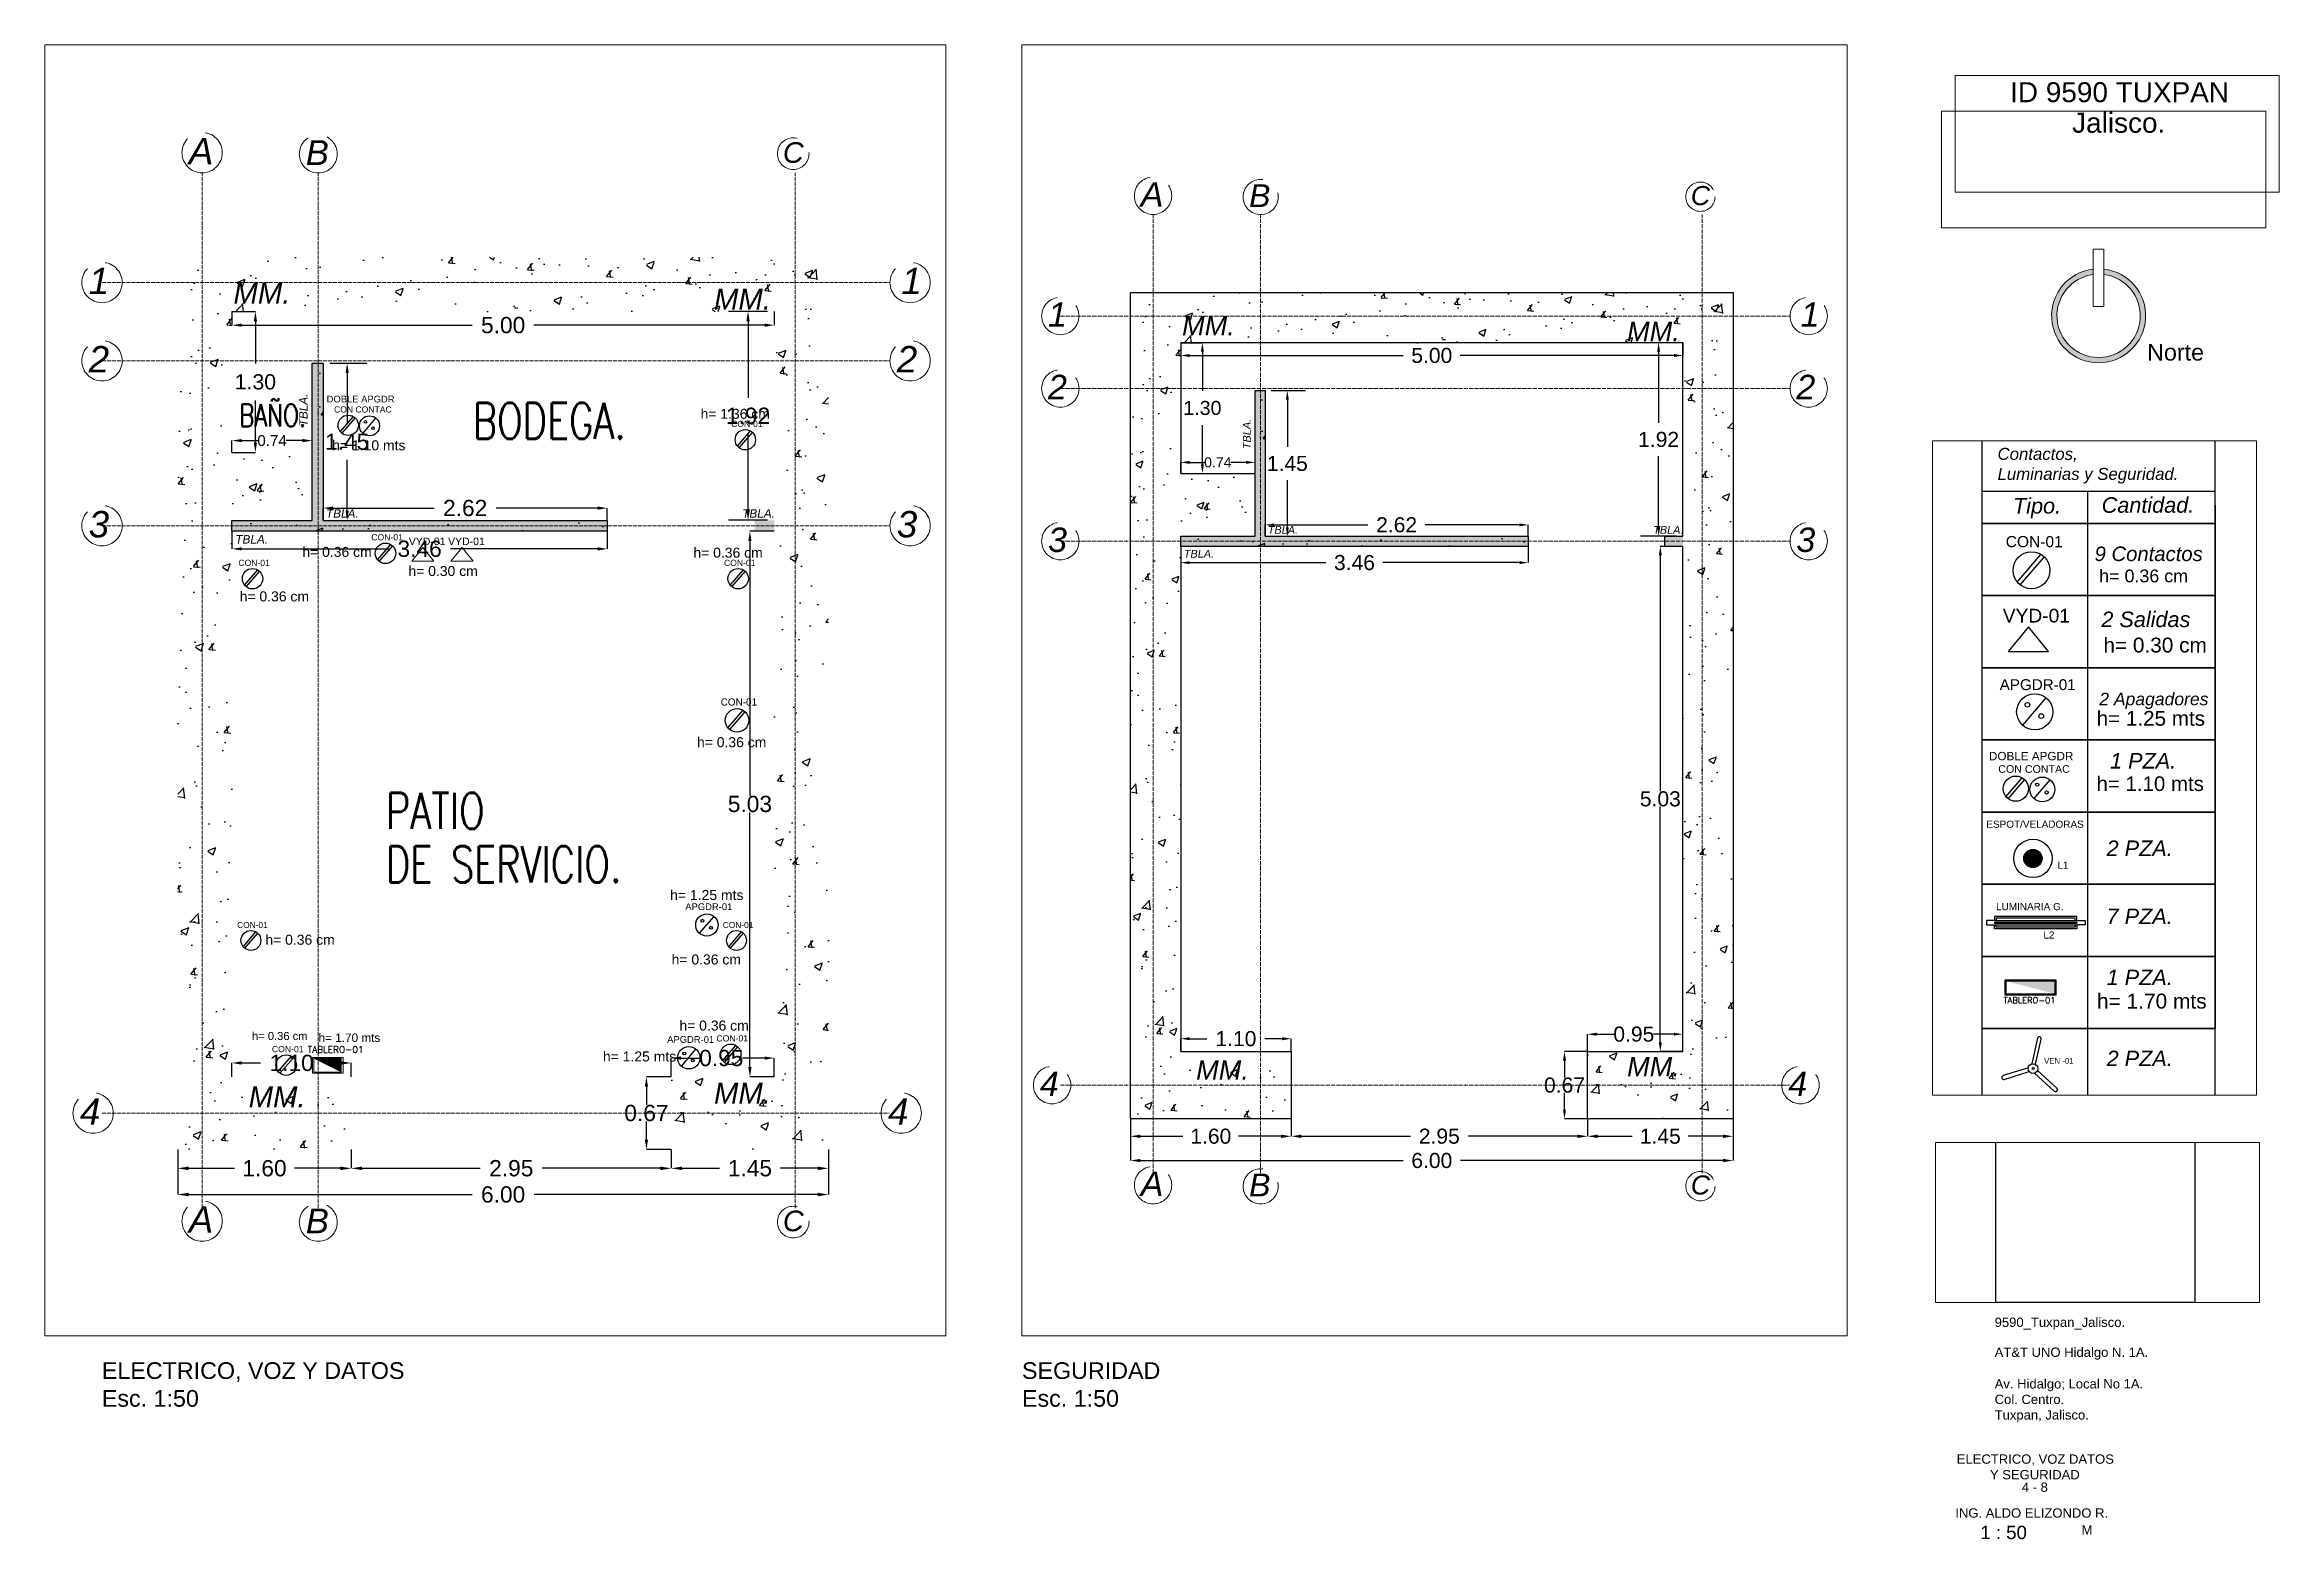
# Paper-space layout 'ARQ-04' of a CAD drawing. Header units: millimetres. Extents: x 82.4 to 166.2, y 72 to 128.1.
# The model-space entities are those that its viewports show. They can reach past a viewport. Long polylines and large blocks are cut down to what shows.
import ezdxf
from ezdxf.enums import TextEntityAlignment as Align

# ---------------------------------------------------------------- set-up
doc = ezdxf.new("R2010")
doc.units = ezdxf.units.MM
doc.linetypes.add('ACAD_ISO02W100', pattern=[15, 12, -3])
for name, color, linetype, lineweight in [('CONTACTOS', 40, 'Continuous', 18), ('COTAS', 161, 'ACAD_ISO02W100', 20), ('INFORMACION DE AREAS', 252, 'Continuous', 18), ('LUMINARIAS', 3, 'Continuous', 18), ('MURO TABLAROKA', 253, 'Continuous', 25), ('SOLAPA', 250, 'Continuous', 18), ('TABLEROS', 173, 'Continuous', 13)]:
    doc.layers.add(name, color=color, linetype=linetype, lineweight=lineweight)
for name, color, linetype in [('CUADRO IMFORMATIVO', 93, 'Continuous'), ('IMAGENES', 191, 'Continuous'), ('MEDIDAS.', 75, 'Continuous'), ('MUROS - ARQ.', 251, 'Continuous'), ('MUROS ACABADO.', 201, 'Continuous')]:
    doc.layers.add(name, color=color, linetype=linetype)
doc.styles.add('BBVA_Guadalajara Rastro_FN$0$X-PP-NEW$0$ROMANS', font='romans.shx', dxfattribs={"width": 0.75})
doc.styles.add('ROMANS', font='romans.shx', dxfattribs={"width": 0.75})
doc.styles.get("Standard").update_dxf_attribs({"font": 'arial.ttf'})
doc.dimstyles.get("Standard").update_dxf_attribs({"dimtxt": 0.15, "dimasz": 0.18, "dimexe": 0.18, "dimexo": 0.0625, "dimgap": 0.09, "dimtad": 0, "dimtih": 1, "dimtoh": 1, "dimzin": 0, "dimdsep": 46, "dimtxsty": 'Standard', "dimblk2": 'ARCHTICK', "dimcen": 0.09, "dimadec": 0, "dimazin": 0, "dimtfac": 1, "dimtofl": 0, "dimtmove": 0, "dimatfit": 3, "dimfxl": 1, "dimtolj": 1, "dimtzin": 0, "dimarcsym": 0})
picture_1 = doc.add_image_def('image28.png', size_in_pixel=(582, 476))

psp = doc.layouts.new('ARQ-04')

# ---------------------------------------------------------------- texts
at = {"layer": 'SOLAPA', "attachment_point": 1}
for s, width, heights, insert, char_height in [('\\pi2.9002;ID 9590 TUXPAN', 13.82729, [0], (153.206, 126.661), 0.75), ('\\pi5.2264;Jalisco.', 13.82729, [0], (153.206, 125.514), 0.75), ('Norte', 22.68618, [0], (161.245, 116.846), 0.625), ('9590_Tuxpan_Jalisco.', 23.37132, [0], (155.526, 80.33), 0.35), ('AT&T UNO Hidalgo N. 1A.', 23.37132, [0], (155.526, 79.205), 0.35), ('ELECTRICO, VOZ Y DATOS\\PEsc. 1:50', 22.68618, [0], (84.533, 78.654), 0.625), ('SEGURIDAD\\PEsc. 1:50', 22.68618, [0], (119.044, 78.654), 0.625), ('Av. Hidalgo; Local No 1A.\\PCol. Centro.\\PTuxpan, Jalisco.', 23.37132, [4.461], (155.526, 78.021), 0.35), ('\\pi0.23934;ELECTRICO, VOZ DATOS \\P\\pi1.4842;Y SEGURIDAD', 6.30978, [1.862], (153.865, 75.197), 0.35), ('\\pi2.6795;4 - 8', 6.30978, [1.46], (153.865, 74.143), 0.35), ('ING. ALDO ELIZONDO R.', 12.25027, [0], (154.05, 73.176), 0.35), ('\\pi0.93798;1 : 50', 3.51409, [1.255], (154.05, 72.521), 0.5), ('M', 2.80981, [1.297], (158.788, 72.543), 0.35)]:
    psp.add_mtext_dynamic_manual_height_columns(s, width=width, gutter_width=12.5, heights=heights, dxfattribs=dict(at, insert=insert, char_height=char_height))

msp = doc.modelspace()

# ---------------------------------------------------------------- texts
at = {"layer": 'CONTACTOS', "color": 230}
for s, height, p in [('h= 1.36 cm', 0.092, (10970.929, 3824.32)), ('h= 1.10 mts', 0.09204, (10967.533, 3824.03)), ('h= 0.36 cm', 0.092, (10967.258, 3823.047)), ('h= 0.36 cm', 0.092, (10970.863, 3823.04)), ('h= 0.30 cm', 0.092, (10968.236, 3822.871)), ('h= 0.36 cm', 0.092, (10966.68, 3822.637)), ('h= 0.36 cm', 0.092, (10970.896, 3821.293)), ('h= 1.25 mts', 0.09204, (10970.649, 3819.884)), ('h= 0.36 cm', 0.092, (10966.917, 3819.472)), ('h= 0.36 cm', 0.092, (10970.662, 3819.29)), ('h= 0.36 cm', 0.0736, (10966.794, 3818.594)), ('h= 0.36 cm', 0.092, (10970.734, 3818.681)), ('h= 1.25 mts', 0.09204, (10970.029, 3818.396))]:
    msp.add_text(s, height=height, dxfattribs=at).set_placement(p)
at = {"layer": 'COTAS', "color": 31, "attachment_point": 1}
for s, width, insert, char_height in [('{\\fArial|b0|i1|c0|p34;A}', 0.03032, (10966.211, 3826.908), 0.24282), ('{\\fArial|b0|i1|c0|p34;B}', 0.03032, (10967.29, 3826.888), 0.22807), ('{\\fArial|b0|i1|c0|p34;C}', 0.03032, (10971.688, 3826.87), 0.18998), ('{\\fArial|b0|i1|c0|p34;1}', 0.03032, (10965.288, 3825.712), 0.24282), ('{\\fArial|b0|i1|c0|p34;1}', 0.24282, (10972.78, 3825.712), 0.24282), ('{\\fArial|b0|i1|c0|p34;2}', 0.03032, (10965.288, 3824.991), 0.24282), ('{\\fArial|b0|i1|c0|p34;2}', 0.03032, (10972.738, 3824.991), 0.24282), ('{\\fArial|b0|i1|c0|p34;3}', 0.03032, (10965.288, 3823.47), 0.24282), ('{\\fArial|b0|i1|c0|p34;3}', 0.03032, (10972.738, 3823.47), 0.24282), ('{\\fArial|b0|i1|c0|p34;4}', 0.03032, (10965.207, 3818.055), 0.24282), ('{\\fArial|b0|i1|c0|p34;4}', 0.03032, (10972.657, 3818.055), 0.24282), ('{\\fArial|b0|i1|c0|p34;A}', 0.03032, (10966.211, 3817.059), 0.24282), ('{\\fArial|b0|i1|c0|p34;B}', 0.03032, (10967.29, 3817.04), 0.22807), ('{\\fArial|b0|i1|c0|p34;C}', 0.03032, (10971.688, 3817.021), 0.18998)]:
    msp.add_mtext_dynamic_manual_height_columns(s, width=width, gutter_width=8.818, heights=[0], dxfattribs=dict(at, insert=insert, char_height=char_height))
at = {"layer": 'INFORMACION DE AREAS', "color": 230, "style": 'ROMANS', "width": 0.75}
for s, height, p in [('BAÑO.', 0.2062, (10966.676, 3824.249)), ('BODEGA.', 0.3328, (10968.829, 3824.134)), ('PATIO', 0.3328, (10968.029, 3820.54)), ('DE SERVICIO.', 0.3328, (10968.029, 3820.047))]:
    msp.add_text(s, height=height, dxfattribs=at).set_placement(p)
at = {"layer": 'MURO TABLAROKA', "color": 210, "insert": (10967.229, 3824.251), "char_height": 0.07767, "attachment_point": 1, "rotation": 90}
msp.add_mtext_dynamic_manual_height_columns('{\\fArial|b0|i1|c0|p34;TBLA.}', width=3.703, gutter_width=12.5, heights=[0], dxfattribs=at)
at = {"layer": 'MURO TABLAROKA', "color": 210, "char_height": 0.07767, "attachment_point": 1}
for insert in [(10967.476, 3823.486), (10971.313, 3823.486), (10966.64, 3823.248)]:
    msp.add_mtext_dynamic_manual_height_columns('{\\fArial|b0|i1|c0|p34;TBLA.}', width=3.703, gutter_width=12.5, heights=[0], dxfattribs=dict(at, insert=insert))
at = {"layer": 'MUROS ACABADO.', "color": 210, "char_height": 0.19333, "attachment_point": 1}
for insert in [(10966.623, 3825.576), (10971.053, 3825.519), (10966.763, 3818.167), (10971.053, 3818.2)]:
    msp.add_mtext_dynamic_manual_height_columns('{\\fArial|b0|i1|c0|p34;MM.}', width=3.703, gutter_width=12.5, heights=[0], dxfattribs=dict(at, insert=insert))

# ---------------------------------------------------------------- blocks, each defined once
blk = doc.blocks.new('ap1')
at = {"layer": 'CONTACTOS', "color": 40, "lineweight": -3}
blk.add_line((10962.787, 3821.962), (10963.02, 3822.232), dxfattribs=at)
for centre, radius in [((10962.906, 3822.095), 0.179), ((10962.834, 3822.164), 0.0232), ((10962.97, 3822.052), 0.0232)]:
    blk.add_circle(centre, radius, dxfattribs=at)
at = {"layer": 'CONTACTOS', "color": 7}
blk.add_text('APGDR-01', height=0.1077, dxfattribs=at).set_placement((10962.56, 3822.334))
blk = doc.blocks.new('voz1')
at = {"layer": 'CONTACTOS', "color": 40}
blk.add_lwpolyline([(10962.776, 3822.691), (10962.91, 3822.691), (10963.044, 3822.691), (10963.044, 3822.691), (10962.843, 3822.936), (10962.642, 3822.691)], close=True, dxfattribs=at)
at = {"layer": 'CONTACTOS', "color": 7}
blk.add_text('VYD-01', height=0.136, dxfattribs=at).set_placement((10962.59, 3822.979))
blk = doc.blocks.new('con1')
at = {"layer": 'CONTACTOS', "color": 40, "lineweight": -3}
for p, q in [((10962.731, 3823.38), (10962.968, 3823.653)), ((10962.762, 3823.352), (10963.002, 3823.628))]:
    blk.add_line(p, q, dxfattribs=at)
blk.add_circle((10962.874, 3823.496), 0.183, dxfattribs=at)
at = {"layer": 'CONTACTOS', "color": 7}
blk.add_text('CON-01', height=0.1102, dxfattribs=at).set_placement((10962.62, 3823.726))
blk = doc.blocks.new('DOBLE APAGADOR CON CONTACTO')
at = {"layer": 'CONTACTOS', "color": 40, "lineweight": -3}
for p, q in [((10968.168, 3824.067), (10968.29, 3824.208)), ((10968.184, 3824.053), (10968.307, 3824.194)), ((10968.376, 3824.053), (10968.496, 3824.193))]:
    blk.add_line(p, q, dxfattribs=at)
for centre, radius in [((10968.242, 3824.127), 0.0938), ((10968.438, 3824.122), 0.0921), ((10968.4, 3824.158), 0.012), ((10968.47, 3824.1), 0.012)]:
    blk.add_circle(centre, radius, dxfattribs=at)
at = {"layer": 'CONTACTOS', "color": 7}
for s, height, p in [('DOBLE APGDR ', 0.06204, (10968.043, 3824.338)), ('CON CONTAC', 0.0566, (10968.111, 3824.245))]:
    blk.add_text(s, height=height, dxfattribs=at).set_placement(p)
blk = doc.blocks.new('TABLERO 01')
at = {"layer": 'TABLEROS'}
h = blk.add_hatch(color=173, dxfattribs=at)
h.dxf.hatch_style = 1
h.paths.add_polyline_path([(10967.616, 3818.423), (10967.616, 3818.297), (10967.363, 3818.423)])
at = {"layer": 'TABLEROS', "color": 173}
for points in [[(10967.353, 3818.287), (10967.633, 3818.287), (10967.633, 3818.433), (10967.353, 3818.433)], [(10967.363, 3818.297), (10967.616, 3818.297), (10967.616, 3818.423), (10967.363, 3818.423)]]:
    blk.add_lwpolyline(points, close=True, dxfattribs=at)
at = {"layer": 'TABLEROS', "color": 230}
blk.add_text('h= 1.70 mts', height=0.07765, dxfattribs=at).set_placement((10967.407, 3818.576))
at = {"layer": 'TABLEROS', "color": 173, "style": 'BBVA_Guadalajara Rastro_FN$0$X-PP-NEW$0$ROMANS'}
blk.add_text('TABLERO-01', height=0.06, rotation=359.9473, dxfattribs=at).set_placement((10967.565, 3818.506, 4.84), align=Align.MIDDLE)
blk = doc.blocks.new('*D146')
at = {"layer": 'Defpoints', "color": 0, "transparency": 16777216}
for p in [(10970.43, 3818.255), (10970.659, 3818.255), (10970.659, 3817.585)]:
    blk.add_point(p, dxfattribs=at)
at = {"layer": 'MEDIDAS.', "color": 0, "lineweight": -2, "transparency": 16777216}
for p, q in [((10970.659, 3818.255), (10970.43, 3818.255)), ((10970.43, 3818.165), (10970.43, 3817.996)), ((10970.43, 3817.675), (10970.43, 3817.843)), ((10970.659, 3817.585), (10970.43, 3817.585))]:
    blk.add_line(p, q, dxfattribs=at)
at = {"layer": 'MEDIDAS.', "color": 0, "transparency": 16777216}
for points in [[(10970.415, 3818.165), (10970.445, 3818.165), (10970.43, 3818.255)], [(10970.415, 3817.675), (10970.445, 3817.675), (10970.43, 3817.585)]]:
    blk.add_solid(points, dxfattribs=at)
at = {"layer": 'MEDIDAS.', "color": 0, "transparency": 16777216, "insert": (10970.43, 3817.92), "char_height": 0.15, "attachment_point": 5}
blk.add_mtext('\\A1;0.67', dxfattribs=at)
blk = doc.blocks.new('_ArchTick')
at = {"color": 0, "linetype": 'ByBlock', "const_width": 0.15}
blk.add_lwpolyline([(-0.5, -0.5), (0.5, 0.5)], dxfattribs=at)
blk = doc.blocks.new('*D147')
at = {"layer": 'Defpoints', "color": 0, "transparency": 16777216}
for p in [(10971.609, 3818.427), (10970.659, 3818.255), (10971.609, 3818.255)]:
    blk.add_point(p, dxfattribs=at)
at = {"layer": 'MEDIDAS.', "color": 0, "lineweight": -2, "transparency": 16777216}
for p, q in [((10970.659, 3818.255), (10970.659, 3818.427)), ((10970.749, 3818.427), (10970.924, 3818.427)), ((10971.519, 3818.427), (10971.315, 3818.427)), ((10971.609, 3818.255), (10971.609, 3818.427))]:
    blk.add_line(p, q, dxfattribs=at)
at = {"layer": 'MEDIDAS.', "color": 0, "transparency": 16777216}
for points in [[(10970.749, 3818.442), (10970.749, 3818.412), (10970.659, 3818.427)], [(10971.519, 3818.442), (10971.519, 3818.412), (10971.609, 3818.427)]]:
    blk.add_solid(points, dxfattribs=at)
at = {"layer": 'MEDIDAS.', "color": 0, "transparency": 16777216, "insert": (10971.12, 3818.427), "char_height": 0.15, "attachment_point": 5}
blk.add_mtext('\\A1;0.95', dxfattribs=at)
blk = doc.blocks.new('*D148')
at = {"layer": 'Defpoints', "color": 0, "transparency": 16777216}
for p in [(10971.384, 3823.283), (10971.609, 3823.283), (10971.609, 3818.255)]:
    blk.add_point(p, dxfattribs=at)
at = {"layer": 'MEDIDAS.', "color": 0, "lineweight": -2, "transparency": 16777216}
for p, q in [((10971.609, 3823.283), (10971.384, 3823.283)), ((10971.384, 3823.193), (10971.384, 3820.846)), ((10971.384, 3818.345), (10971.384, 3820.692)), ((10971.609, 3818.255), (10971.384, 3818.255))]:
    blk.add_line(p, q, dxfattribs=at)
at = {"layer": 'MEDIDAS.', "color": 0, "transparency": 16777216}
for points in [[(10971.369, 3823.193), (10971.399, 3823.193), (10971.384, 3823.283)], [(10971.369, 3818.345), (10971.399, 3818.345), (10971.384, 3818.255)]]:
    blk.add_solid(points, dxfattribs=at)
at = {"layer": 'MEDIDAS.', "color": 0, "transparency": 16777216, "insert": (10971.384, 3820.769), "char_height": 0.15, "attachment_point": 5}
blk.add_mtext('\\A1;5.03', dxfattribs=at)
blk = doc.blocks.new('*D149')
at = {"layer": 'Defpoints', "color": 0, "transparency": 16777216}
for p in [(10967.709, 3818.382), (10966.609, 3818.255), (10967.709, 3818.255)]:
    blk.add_point(p, dxfattribs=at)
at = {"layer": 'MEDIDAS.', "color": 0, "lineweight": -2, "transparency": 16777216}
for p, q in [((10966.609, 3818.255), (10966.609, 3818.382)), ((10966.699, 3818.382), (10966.871, 3818.382)), ((10967.619, 3818.382), (10967.446, 3818.382)), ((10967.709, 3818.255), (10967.709, 3818.382))]:
    blk.add_line(p, q, dxfattribs=at)
at = {"layer": 'MEDIDAS.', "color": 0, "transparency": 16777216}
for points in [[(10966.699, 3818.397), (10966.699, 3818.367), (10966.609, 3818.382)], [(10967.619, 3818.397), (10967.619, 3818.367), (10967.709, 3818.382)]]:
    blk.add_solid(points, dxfattribs=at)
at = {"layer": 'MEDIDAS.', "color": 0, "transparency": 16777216, "insert": (10967.159, 3818.382), "char_height": 0.15, "attachment_point": 5}
blk.add_mtext('\\A1;1.10', dxfattribs=at)
blk = doc.blocks.new('*D150')
at = {"layer": 'Defpoints', "color": 0, "transparency": 16777216}
for p in [(10966.609, 3823.283), (10970.069, 3823.283), (10970.069, 3823.121)]:
    blk.add_point(p, dxfattribs=at)
at = {"layer": 'MEDIDAS.', "color": 0, "lineweight": -2, "transparency": 16777216}
for p, q in [((10966.609, 3823.283), (10966.609, 3823.121)), ((10970.069, 3823.283), (10970.069, 3823.121)), ((10966.699, 3823.121), (10968.054, 3823.121)), ((10969.979, 3823.121), (10968.623, 3823.121))]:
    blk.add_line(p, q, dxfattribs=at)
at = {"layer": 'MEDIDAS.', "color": 0, "transparency": 16777216}
for points in [[(10966.699, 3823.136), (10966.699, 3823.106), (10966.609, 3823.121)], [(10969.979, 3823.136), (10969.979, 3823.106), (10970.069, 3823.121)]]:
    blk.add_solid(points, dxfattribs=at)
at = {"layer": 'MEDIDAS.', "color": 0, "transparency": 16777216, "insert": (10968.339, 3823.121), "char_height": 0.15, "attachment_point": 5}
blk.add_mtext('\\A1;3.46', dxfattribs=at)
blk = doc.blocks.new('*D151')
at = {"layer": 'Defpoints', "color": 0, "transparency": 16777216}
for p in [(10970.069, 3823.497), (10967.449, 3823.383), (10970.069, 3823.383)]:
    blk.add_point(p, dxfattribs=at)
at = {"layer": 'MEDIDAS.', "color": 0, "lineweight": -2, "transparency": 16777216}
for p, q in [((10967.449, 3823.383), (10967.449, 3823.497)), ((10967.539, 3823.497), (10968.473, 3823.497)), ((10969.979, 3823.497), (10969.044, 3823.497)), ((10970.069, 3823.383), (10970.069, 3823.497))]:
    blk.add_line(p, q, dxfattribs=at)
at = {"layer": 'MEDIDAS.', "color": 0, "transparency": 16777216}
for points in [[(10967.539, 3823.512), (10967.539, 3823.482), (10967.449, 3823.497)], [(10969.979, 3823.512), (10969.979, 3823.482), (10970.069, 3823.497)]]:
    blk.add_solid(points, dxfattribs=at)
at = {"layer": 'MEDIDAS.', "color": 0, "transparency": 16777216, "insert": (10968.759, 3823.497), "char_height": 0.15, "attachment_point": 5}
blk.add_mtext('\\A1;2.62', dxfattribs=at)
blk = doc.blocks.new('*D152')
at = {"layer": 'Defpoints', "color": 0, "transparency": 16777216}
for p in [(10967.349, 3824.119), (10966.609, 3824.01), (10967.349, 3824.01)]:
    blk.add_point(p, dxfattribs=at)
at = {"layer": 'MEDIDAS.', "color": 0, "lineweight": -2, "transparency": 16777216}
for p, q in [((10966.609, 3824.01), (10966.609, 3824.119)), ((10966.699, 3824.119), (10966.849, 3824.119)), ((10967.259, 3824.119), (10967.108, 3824.119)), ((10967.349, 3824.01), (10967.349, 3824.119))]:
    blk.add_line(p, q, dxfattribs=at)
at = {"layer": 'MEDIDAS.', "color": 0, "transparency": 16777216}
for points in [[(10966.699, 3824.134), (10966.699, 3824.104), (10966.609, 3824.119)], [(10967.259, 3824.134), (10967.259, 3824.104), (10967.349, 3824.119)]]:
    blk.add_solid(points, dxfattribs=at)
at = {"layer": 'MEDIDAS.', "color": 0, "transparency": 16777216, "insert": (10966.979, 3824.119), "char_height": 0.1, "attachment_point": 5}
blk.add_mtext('\\A1;0.74', dxfattribs=at)
blk = doc.blocks.new('*D153')
at = {"layer": 'Defpoints', "color": 0, "transparency": 16777216}
for p in [(10966.609, 3825.31), (10971.609, 3825.31), (10971.609, 3825.183)]:
    blk.add_point(p, dxfattribs=at)
at = {"layer": 'MEDIDAS.', "color": 0, "lineweight": -2, "transparency": 16777216}
for p, q in [((10966.609, 3825.31), (10966.609, 3825.183)), ((10966.699, 3825.183), (10968.824, 3825.183)), ((10971.519, 3825.183), (10969.393, 3825.183)), ((10971.609, 3825.31), (10971.609, 3825.183))]:
    blk.add_line(p, q, dxfattribs=at)
at = {"layer": 'MEDIDAS.', "color": 0, "transparency": 16777216}
for points in [[(10966.699, 3825.198), (10966.699, 3825.168), (10966.609, 3825.183)], [(10971.519, 3825.198), (10971.519, 3825.168), (10971.609, 3825.183)]]:
    blk.add_solid(points, dxfattribs=at)
at = {"layer": 'MEDIDAS.', "color": 0, "transparency": 16777216, "insert": (10969.109, 3825.183), "char_height": 0.15, "attachment_point": 5}
blk.add_mtext('\\A1;5.00', dxfattribs=at)
blk = doc.blocks.new('*D154')
at = {"layer": 'Defpoints', "color": 0, "transparency": 16777216}
for p in [(10967.449, 3824.833), (10967.449, 3823.383), (10967.671, 3823.383)]:
    blk.add_point(p, dxfattribs=at)
at = {"layer": 'MEDIDAS.', "color": 0, "lineweight": -2, "transparency": 16777216}
for p, q in [((10967.511, 3824.833), (10967.851, 3824.833)), ((10967.671, 3824.743), (10967.671, 3824.275)), ((10967.671, 3823.473), (10967.671, 3823.942)), ((10967.511, 3823.383), (10967.851, 3823.383))]:
    blk.add_line(p, q, dxfattribs=at)
at = {"layer": 'MEDIDAS.', "color": 0, "transparency": 16777216}
for points in [[(10967.656, 3824.743), (10967.686, 3824.743), (10967.671, 3824.833)], [(10967.656, 3823.473), (10967.686, 3823.473), (10967.671, 3823.383)]]:
    blk.add_solid(points, dxfattribs=at)
at = {"layer": 'MEDIDAS.', "color": 0, "transparency": 16777216, "insert": (10967.671, 3824.108), "char_height": 0.15, "attachment_point": 5}
blk.add_mtext('\\A1;1.45', dxfattribs=at)
blk = doc.blocks.new('*D155')
at = {"layer": 'Defpoints', "color": 0, "transparency": 16777216}
for p in [(10966.609, 3825.31), (10966.609, 3824.01), (10966.825, 3824.01)]:
    blk.add_point(p, dxfattribs=at)
at = {"layer": 'MEDIDAS.', "color": 0, "lineweight": -2, "transparency": 16777216}
for p, q in [((10966.609, 3825.31), (10966.825, 3825.31)), ((10966.825, 3825.22), (10966.825, 3824.831)), ((10966.825, 3824.1), (10966.825, 3824.488)), ((10966.609, 3824.01), (10966.825, 3824.01))]:
    blk.add_line(p, q, dxfattribs=at)
at = {"layer": 'MEDIDAS.', "color": 0, "transparency": 16777216}
for points in [[(10966.81, 3825.22), (10966.84, 3825.22), (10966.825, 3825.31)], [(10966.81, 3824.1), (10966.84, 3824.1), (10966.825, 3824.01)]]:
    blk.add_solid(points, dxfattribs=at)
at = {"layer": 'MEDIDAS.', "color": 0, "transparency": 16777216, "insert": (10966.825, 3824.66), "char_height": 0.14, "attachment_point": 5}
blk.add_mtext('\\A1;1.30', dxfattribs=at)
blk = doc.blocks.new('*D156')
at = {"layer": 'Defpoints', "color": 0, "transparency": 16777216}
for p in [(10971.609, 3825.31), (10971.367, 3823.385), (10971.609, 3823.385)]:
    blk.add_point(p, dxfattribs=at)
at = {"layer": 'MEDIDAS.', "color": 0, "lineweight": -2, "transparency": 16777216}
for p, q in [((10971.546, 3825.31), (10971.187, 3825.31)), ((10971.367, 3825.22), (10971.367, 3824.514)), ((10971.367, 3823.475), (10971.367, 3824.181)), ((10971.546, 3823.385), (10971.187, 3823.385))]:
    blk.add_line(p, q, dxfattribs=at)
at = {"layer": 'MEDIDAS.', "color": 0, "transparency": 16777216}
for points in [[(10971.352, 3825.22), (10971.382, 3825.22), (10971.367, 3825.31)], [(10971.352, 3823.475), (10971.382, 3823.475), (10971.367, 3823.385)]]:
    blk.add_solid(points, dxfattribs=at)
at = {"layer": 'MEDIDAS.', "color": 0, "transparency": 16777216, "insert": (10971.367, 3824.347), "char_height": 0.15, "attachment_point": 5}
blk.add_mtext('\\A1;1.92', dxfattribs=at)
blk = doc.blocks.new('*D157')
at = {"layer": 'Defpoints', "color": 0, "transparency": 16777216}
for p in [(10970.659, 3817.585), (10972.109, 3817.585), (10972.109, 3817.411)]:
    blk.add_point(p, dxfattribs=at)
at = {"layer": 'MEDIDAS.', "color": 0, "lineweight": -2, "transparency": 16777216}
for p, q in [((10970.659, 3817.585), (10970.659, 3817.411)), ((10972.109, 3817.585), (10972.109, 3817.411)), ((10970.759, 3817.411), (10971.105, 3817.411)), ((10972.009, 3817.411), (10971.662, 3817.411))]:
    blk.add_line(p, q, dxfattribs=at)
at = {"layer": 'MEDIDAS.', "color": 0, "transparency": 16777216}
for points in [[(10970.759, 3817.427), (10970.759, 3817.394), (10970.659, 3817.411)], [(10972.009, 3817.427), (10972.009, 3817.394), (10972.109, 3817.411)]]:
    blk.add_solid(points, dxfattribs=at)
at = {"layer": 'MEDIDAS.', "color": 0, "transparency": 16777216, "insert": (10971.384, 3817.411), "char_height": 0.15, "attachment_point": 5}
blk.add_mtext('\\A1;1.45', dxfattribs=at)
blk = doc.blocks.new('*D158')
at = {"layer": 'Defpoints', "color": 0, "transparency": 16777216}
for p in [(10967.709, 3817.585), (10970.659, 3817.585), (10970.659, 3817.411)]:
    blk.add_point(p, dxfattribs=at)
at = {"layer": 'MEDIDAS.', "color": 0, "lineweight": -2, "transparency": 16777216}
for p, q in [((10967.709, 3817.585), (10967.709, 3817.411)), ((10970.659, 3817.585), (10970.659, 3817.411)), ((10967.809, 3817.411), (10968.897, 3817.411)), ((10970.559, 3817.411), (10969.47, 3817.411))]:
    blk.add_line(p, q, dxfattribs=at)
at = {"layer": 'MEDIDAS.', "color": 0, "transparency": 16777216}
for points in [[(10967.809, 3817.427), (10967.809, 3817.394), (10967.709, 3817.411)], [(10970.559, 3817.427), (10970.559, 3817.394), (10970.659, 3817.411)]]:
    blk.add_solid(points, dxfattribs=at)
at = {"layer": 'MEDIDAS.', "color": 0, "transparency": 16777216, "insert": (10969.184, 3817.411), "char_height": 0.15, "attachment_point": 5}
blk.add_mtext('\\A1;2.95', dxfattribs=at)
blk = doc.blocks.new('*D159')
at = {"layer": 'Defpoints', "color": 0, "transparency": 16777216}
for p in [(10966.109, 3817.585), (10967.709, 3817.585), (10967.709, 3817.411)]:
    blk.add_point(p, dxfattribs=at)
at = {"layer": 'MEDIDAS.', "color": 0, "lineweight": -2, "transparency": 16777216}
for p, q in [((10966.109, 3817.585), (10966.109, 3817.411)), ((10967.709, 3817.585), (10967.709, 3817.411)), ((10966.209, 3817.411), (10966.631, 3817.411)), ((10967.609, 3817.411), (10967.186, 3817.411))]:
    blk.add_line(p, q, dxfattribs=at)
at = {"layer": 'MEDIDAS.', "color": 0, "transparency": 16777216}
for points in [[(10966.209, 3817.427), (10966.209, 3817.394), (10966.109, 3817.411)], [(10967.609, 3817.427), (10967.609, 3817.394), (10967.709, 3817.411)]]:
    blk.add_solid(points, dxfattribs=at)
at = {"layer": 'MEDIDAS.', "color": 0, "transparency": 16777216, "insert": (10966.909, 3817.411), "char_height": 0.15, "attachment_point": 5}
blk.add_mtext('\\A1;1.60', dxfattribs=at)
blk = doc.blocks.new('*D160')
at = {"layer": 'Defpoints', "color": 0, "transparency": 16777216}
for p in [(10966.109, 3817.585), (10972.109, 3817.585), (10972.109, 3817.169)]:
    blk.add_point(p, dxfattribs=at)
at = {"layer": 'MEDIDAS.', "color": 0, "lineweight": -2, "transparency": 16777216}
for p, q in [((10966.109, 3817.585), (10966.109, 3817.169)), ((10972.109, 3817.585), (10972.109, 3817.169)), ((10966.209, 3817.169), (10968.824, 3817.169)), ((10972.009, 3817.169), (10969.394, 3817.169))]:
    blk.add_line(p, q, dxfattribs=at)
at = {"layer": 'MEDIDAS.', "color": 0, "transparency": 16777216}
for points in [[(10966.209, 3817.186), (10966.209, 3817.153), (10966.109, 3817.169)], [(10972.009, 3817.186), (10972.009, 3817.153), (10972.109, 3817.169)]]:
    blk.add_solid(points, dxfattribs=at)
at = {"layer": 'MEDIDAS.', "color": 0, "transparency": 16777216, "insert": (10969.109, 3817.169), "char_height": 0.15, "attachment_point": 5}
blk.add_mtext('\\A1;6.00', dxfattribs=at)
blk = doc.blocks.new('IMF LUMINARIAS')
at = {"layer": 'CUADRO IMFORMATIVO', "lineweight": -3}
h = blk.add_hatch(color=3, dxfattribs=at)
h.dxf.hatch_style = 1
edge = h.paths.add_edge_path()
edge.add_arc((10991.004, 3817.759), 0.0902, 0, 360)
at = {"layer": 'CUADRO IMFORMATIVO'}
h = blk.add_hatch(color=173, dxfattribs=at)
h.dxf.hatch_style = 1
h.paths.add_polyline_path([(10991.224, 3816.545), (10991.224, 3816.419), (10990.736, 3816.545)])
for p, q in [((10990.5, 3821.973), (10990.5, 3821.076)), ((10992.808, 3815.362), (10992.808, 3821.973)), ((10990.5, 3821.397), (10992.808, 3821.397)), ((10991.546, 3821.397), (10991.546, 3816.076)), ((10992.808, 3821.258), (10992.808, 3816.076)), ((10990.5, 3821.076), (10992.808, 3821.076)), ((10992.808, 3821.076), (10990.5, 3821.076)), ((10990.5, 3821.076), (10990.5, 3820.362)), ((10991.546, 3820.683), (10991.546, 3815.362)), ((10990.5, 3820.362), (10992.808, 3820.362)), ((10992.808, 3820.362), (10990.5, 3820.362)), ((10990.5, 3820.362), (10990.5, 3819.647)), ((10990.5, 3819.647), (10992.808, 3819.647)), ((10992.808, 3819.647), (10990.5, 3819.647)), ((10990.5, 3819.647), (10990.5, 3818.933)), ((10990.5, 3818.933), (10992.808, 3818.933)), ((10992.808, 3818.933), (10990.5, 3818.933)), ((10990.5, 3818.933), (10990.5, 3818.219)), ((10990.5, 3818.219), (10992.808, 3818.219)), ((10992.808, 3818.219), (10990.5, 3818.219)), ((10990.5, 3818.219), (10990.5, 3817.505)), ((10990.5, 3817.505), (10992.808, 3817.505)), ((10992.808, 3817.505), (10990.5, 3817.505)), ((10990.5, 3817.505), (10990.5, 3816.79)), ((10990.5, 3816.79), (10992.808, 3816.79)), ((10992.808, 3816.79), (10990.5, 3816.79)), ((10990.5, 3816.79), (10990.5, 3815.362)), ((10990.5, 3816.076), (10992.808, 3816.076)), ((10990.5, 3816.076), (10992.808, 3816.076)), ((10992.808, 3816.076), (10990.5, 3816.076))]:
    blk.add_line(p, q, dxfattribs=at)
at = {"layer": 'CUADRO IMFORMATIVO', "color": 40, "lineweight": -3}
for p, q in [((10990.847, 3820.496), (10991.084, 3820.769)), ((10990.878, 3820.468), (10991.118, 3820.744)), ((10990.903, 3819.078), (10991.136, 3819.348)), ((10990.737, 3818.37), (10990.899, 3818.557)), ((10990.758, 3818.351), (10990.923, 3818.54)), ((10991.014, 3818.351), (10991.175, 3818.537))]:
    blk.add_line(p, q, dxfattribs=at)
at = {"layer": 'CUADRO IMFORMATIVO', "color": 3}
for p, q in [((10990.625, 3817.144), (10990.543, 3817.144)), ((10990.543, 3817.144), (10990.543, 3817.103)), ((10990.543, 3817.103), (10990.625, 3817.103)), ((10990.625, 3817.144), (10991.439, 3817.144)), ((10990.625, 3817.103), (10990.625, 3817.103)), ((10990.625, 3817.103), (10991.44, 3817.103)), ((10991.439, 3817.144), (10991.52, 3817.144)), ((10991.52, 3817.103), (10991.44, 3817.103)), ((10991.52, 3817.144), (10991.52, 3817.103))]:
    blk.add_line(p, q, dxfattribs=at)
at = {"layer": 'CUADRO IMFORMATIVO', "color": 113}
for p, q in [((10991.439, 3817.185), (10990.625, 3817.185)), ((10990.625, 3817.185), (10990.625, 3817.144)), ((10990.625, 3817.063), (10990.625, 3817.103)), ((10991.44, 3817.063), (10990.625, 3817.063)), ((10991.422, 3817.168), (10990.641, 3817.168)), ((10990.641, 3817.168), (10990.641, 3817.144)), ((10990.641, 3817.079), (10990.641, 3817.103)), ((10991.424, 3817.079), (10990.641, 3817.079)), ((10991.422, 3817.144), (10991.422, 3817.168)), ((10991.424, 3817.103), (10991.424, 3817.079)), ((10991.439, 3817.144), (10991.439, 3817.185)), ((10991.44, 3817.103), (10991.44, 3817.063))]:
    blk.add_line(p, q, dxfattribs=at)
at = {"layer": 'CUADRO IMFORMATIVO', "color": 2}
for p, q in [((10990.625, 3817.128), (10991.44, 3817.127)), ((10990.625, 3817.128), (10990.625, 3817.12)), ((10990.625, 3817.12), (10991.44, 3817.12)), ((10991.44, 3817.127), (10991.44, 3817.12))]:
    blk.add_line(p, q, dxfattribs=at)
at = {"layer": 'CUADRO IMFORMATIVO', "color": 40}
blk.add_lwpolyline([(10990.892, 3819.807), (10991.026, 3819.807), (10991.16, 3819.807), (10991.16, 3819.807), (10990.959, 3820.052), (10990.758, 3819.807)], close=True, dxfattribs=at)
at = {"layer": 'CUADRO IMFORMATIVO', "color": 173, "elevation": -4.84}
for points in [[(10990.726, 3816.409), (10991.234, 3816.409), (10991.234, 3816.555), (10990.726, 3816.555)], [(10990.736, 3816.419), (10991.224, 3816.419), (10991.224, 3816.545), (10990.736, 3816.545)]]:
    blk.add_lwpolyline(points, close=True, dxfattribs=at)
at = {"layer": 'CUADRO IMFORMATIVO', "color": 142}
for points in [[(10991.031, 3815.721), (10991.087, 3815.971), (10991.086, 3815.971, 1), (10991.049, 3815.979), (10991.049, 3815.979), (10990.992, 3815.726)], [(10990.959, 3815.687), (10990.709, 3815.609), (10990.709, 3815.608, 1), (10990.721, 3815.572), (10990.721, 3815.572), (10990.968, 3815.65)], [(10991.02, 3815.633), (10991.215, 3815.455), (10991.215, 3815.455, 1), (10991.241, 3815.483), (10991.241, 3815.484), (10991.05, 3815.659)]]:
    blk.add_lwpolyline(points, format="xyb", dxfattribs=at)
at = {"layer": 'CUADRO IMFORMATIVO', "color": 40, "lineweight": -3}
for centre, radius in [((10990.99, 3820.612), 0.183), ((10991.022, 3819.211), 0.179), ((10990.95, 3819.28), 0.0232), ((10991.086, 3819.168), 0.0232), ((10990.835, 3818.45), 0.125), ((10991.097, 3818.442), 0.123), ((10991.047, 3818.49), 0.016), ((10991.14, 3818.413), 0.016)]:
    blk.add_circle(centre, radius, dxfattribs=at)
at = {"layer": 'CUADRO IMFORMATIVO', "color": 3, "lineweight": -3}
for radius in [0.19, 0.0902]:
    blk.add_circle((10991.004, 3817.759), radius, dxfattribs=at)
at = {"layer": 'CUADRO IMFORMATIVO', "color": 61}
blk.add_circle((10991.006, 3815.679), 0.0482, dxfattribs=at)
at = {"layer": 'CUADRO IMFORMATIVO', "color": 142}
blk.add_circle((10991.006, 3815.679), 0.00926, dxfattribs=at)
at = {"layer": 'CUADRO IMFORMATIVO', "color": 7}
for s, height, p in [('CON-01', 0.1102, (10990.735, 3820.841)), ('VYD-01', 0.136, (10990.706, 3820.095)), ('APGDR-01', 0.1077, (10990.675, 3819.426)), ('DOBLE APGDR ', 0.08282, (10990.569, 3818.731)), ('CON CONTAC', 0.0755, (10990.661, 3818.607)), ('ESPOT/VELADORAS', 0.07063, (10990.543, 3818.063)), ('LUMINARIA G.', 0.07063, (10990.639, 3817.247))]:
    blk.add_text(s, height=height, dxfattribs=at).set_placement(p)
at = {"layer": 'CUADRO IMFORMATIVO', "color": 230}
for s, height, p in [('h= 0.36 cm', 0.1265, (10991.661, 3820.493)), ('h= 0.30 cm', 0.1474, (10991.702, 3819.798)), ('h= 1.25 mts', 0.14627, (10991.635, 3819.073)), ('h= 1.10 mts', 0.14487, (10991.634, 3818.427)), ('h= 1.70 mts', 0.14804, (10991.638, 3816.273))]:
    blk.add_text(s, height=height, dxfattribs=at).set_placement(p)
at = {"layer": 'CUADRO IMFORMATIVO', "color": 10}
for s, p in [('L1', (10991.247, 3817.657)), ('L2', (10991.108, 3816.966))]:
    blk.add_text(s, height=0.0706, dxfattribs=at).set_placement(p)
at = {"layer": 'CUADRO IMFORMATIVO', "color": 173, "style": 'BBVA_Guadalajara Rastro_FN$0$X-PP-NEW$0$ROMANS'}
blk.add_text('TABLERO-01', height=0.06, rotation=359.9473, dxfattribs=at).set_placement((10990.97, 3816.355), align=Align.MIDDLE)
at = {"layer": 'CUADRO IMFORMATIVO', "color": 1}
blk.add_text('VEN -01', height=0.0552, dxfattribs=at).set_placement((10991.115, 3815.727))
at = {"layer": 'CUADRO IMFORMATIVO', "color": 7, "attachment_point": 1}
for s, insert, char_height in [('{\\fArial|b0|i1|c0|p34;Contactos,\\PLuminarias y Seguridad.}', (10990.654, 3821.824), 0.11888), ('{\\fArial|b0|i1|c0|p34;Tipo.}', (10990.807, 3821.327), 0.15335), ('{\\fArial|b0|i1|c0|p34;Cantidad.}', (10991.685, 3821.335), 0.15335), ('{\\fArial|b0|i1|c0|p34;9 Contactos}', (10991.615, 3820.847), 0.14368), ('{\\fArial|b0|i1|c0|p34;2 Salidas}', (10991.682, 3820.203), 0.15335), ('{\\fArial|b0|i1|c0|p34;2 Apagadores}', (10991.661, 3819.4), 0.1243), ('{\\fArial|b0|i1|c0|p34;1 PZA.}', (10991.768, 3818.803), 0.15335), ('{\\fArial|b0|i1|c0|p34;2 PZA.}', (10991.734, 3817.937), 0.15335), ('{\\fArial|b0|i1|c0|p34;7 PZA.}', (10991.734, 3817.263), 0.15335), ('{\\fArial|b0|i1|c0|p34;1 PZA.}', (10991.734, 3816.658), 0.15335), ('{\\fArial|b0|i1|c0|p34;2 PZA.}', (10991.734, 3815.856), 0.15335)]:
    blk.add_mtext_dynamic_manual_height_columns(s, width=3.703, gutter_width=12.5, heights=[0], dxfattribs=dict(at, insert=insert, char_height=char_height))
blk = doc.blocks.new('l02')
at = {"layer": 'LUMINARIAS', "color": 113}
for p, q in [((10963.323, 3820.069), (10962.509, 3820.069)), ((10962.509, 3820.069), (10962.509, 3820.028)), ((10963.323, 3820.028), (10963.323, 3820.069)), ((10962.509, 3819.947), (10962.509, 3819.987)), ((10963.324, 3819.947), (10962.509, 3819.947)), ((10963.307, 3820.053), (10962.525, 3820.053)), ((10962.525, 3820.053), (10962.525, 3820.028)), ((10962.525, 3819.963), (10962.525, 3819.987)), ((10963.308, 3819.963), (10962.525, 3819.963)), ((10963.307, 3820.028), (10963.307, 3820.053)), ((10963.308, 3819.987), (10963.308, 3819.963)), ((10963.324, 3819.987), (10963.324, 3819.947))]:
    blk.add_line(p, q, dxfattribs=at)
at = {"layer": 'LUMINARIAS', "color": 3}
for p, q in [((10962.509, 3820.028), (10962.428, 3820.028)), ((10962.428, 3820.028), (10962.428, 3819.987)), ((10962.428, 3819.987), (10962.509, 3819.987)), ((10962.509, 3820.028), (10963.323, 3820.028)), ((10962.509, 3819.987), (10962.509, 3819.987)), ((10962.509, 3819.987), (10963.324, 3819.987)), ((10963.323, 3820.028), (10963.404, 3820.028)), ((10963.404, 3819.987), (10963.324, 3819.987)), ((10963.404, 3820.028), (10963.404, 3819.987))]:
    blk.add_line(p, q, dxfattribs=at)
at = {"layer": 'LUMINARIAS', "color": 2}
for p, q in [((10962.509, 3820.012), (10963.324, 3820.011)), ((10962.509, 3820.012), (10962.509, 3820.004)), ((10962.509, 3820.004), (10963.324, 3820.004)), ((10963.324, 3820.011), (10963.324, 3820.004))]:
    blk.add_line(p, q, dxfattribs=at)
at = {"layer": 'LUMINARIAS', "color": 7}
blk.add_text('LUMINARIA G.', height=0.07063, dxfattribs=at).set_placement((10962.523, 3820.131))
at = {"layer": 'LUMINARIAS', "color": 10}
blk.add_text('L2', height=0.0706, dxfattribs=at).set_placement((10963.238, 3820.131))
blk = doc.blocks.new('LUMINARIAS 44')
at = {"layer": 'LUMINARIAS', "lineweight": -3}
h = blk.add_hatch(color=3, dxfattribs=at)
h.dxf.hatch_style = 1
edge = h.paths.add_edge_path()
edge.add_arc((10966.954, 3824.673), 0.0306, 0, 360)
h = blk.add_hatch(color=3, dxfattribs=at)
h.dxf.hatch_style = 1
edge = h.paths.add_edge_path()
edge.add_arc((10970.722, 3823.482), 0.0306, 0, 360)
at = {"layer": 'LUMINARIAS', "color": 3, "lineweight": -3}
for centre, radius in [((10966.954, 3824.673), 0.0644), ((10966.954, 3824.673), 0.0306), ((10970.722, 3823.482), 0.0644), ((10970.722, 3823.482), 0.0306)]:
    blk.add_circle(centre, radius, dxfattribs=at)
at = {"layer": 'LUMINARIAS', "color": 5, "xscale": 1.356548441874271, "yscale": 1.356548441874271, "zscale": 1.356548441874271}
for p in [(-3902.316, -1357.733), (-3902.704, -1359.75), (-3902.704, -1363.392)]:
    blk.add_blockref('l02', p, dxfattribs=at)
at = {"layer": 'LUMINARIAS', "color": 5, "xscale": 1.356548441874271, "yscale": 1.356548441874271, "zscale": 1.356548441874271, "rotation": 270}
for p in [(5785.249, 18693.951), (5788.587, 18693.951), (5785.21, 18691.516), (5788.548, 18691.516)]:
    blk.add_blockref('l02', p, dxfattribs=at)
at = {"layer": 'LUMINARIAS', "color": 7}
for p in [(10966.798, 3824.757), (10970.566, 3823.566)]:
    blk.add_text('ESPOT/VELADORAS', height=0.02392, dxfattribs=at).set_placement(p)
at = {"layer": 'LUMINARIAS', "color": 10}
for p in [(10967.036, 3824.638), (10970.805, 3823.448)]:
    blk.add_text('L1', height=0.0239, dxfattribs=at).set_placement(p)

# ---------------------------------------------------------------- dimensions: what is measured, and where the dimension line sits
at = {"layer": 'MEDIDAS.', "color": 230}
for base, p1, p2, override, picture, middle in [((10971.609, 3825.183), (10966.609, 3825.31), (10971.609, 3825.31), {"dimasz": 0.09, "dimexe": 0, "dimexo": 0}, '*D153', (10969.109, 3825.183)), ((10967.349, 3824.119), (10966.609, 3824.01), (10967.349, 3824.01), {"dimtxt": 0.1, "dimasz": 0.09, "dimexe": 0, "dimexo": 0, "dimgap": 0}, '*D152', (10966.979, 3824.119)), ((10970.069, 3823.497), (10967.449, 3823.383), (10970.069, 3823.383), {"dimasz": 0.09, "dimexe": 0, "dimexo": 0}, '*D151', (10968.759, 3823.497)), ((10967.709, 3818.382), (10966.609, 3818.255), (10967.709, 3818.255), {"dimasz": 0.09, "dimexe": 0, "dimexo": 0, "dimgap": 0.1}, '*D149', (10967.159, 3818.382)), ((10967.709, 3817.411), (10966.109, 3817.585), (10967.709, 3817.585), {"dimasz": 0.1, "dimexe": 0, "dimexo": 0}, '*D159', (10966.909, 3817.411)), ((10972.109, 3817.169), (10966.109, 3817.585), (10972.109, 3817.585), {"dimasz": 0.1, "dimexe": 0, "dimexo": 0}, '*D160', (10969.109, 3817.169)), ((10970.659, 3817.411), (10967.709, 3817.585), (10970.659, 3817.585), {"dimasz": 0.1, "dimexe": 0, "dimexo": 0}, '*D158', (10969.184, 3817.411)), ((10972.109, 3817.411), (10970.659, 3817.585), (10972.109, 3817.585), {"dimasz": 0.1, "dimexe": 0, "dimexo": 0}, '*D157', (10971.384, 3817.411))]:
    dim = msp.add_linear_dim(base=base, p1=p1, p2=p2, dimstyle='Standard', override=override, dxfattribs=at)
    dim.commit()
    dim.dimension.update_dxf_attribs({"geometry": picture, "text_midpoint": middle})
at = {"layer": 'MEDIDAS.', "color": 114}
for base, p1, p2, override, picture, middle in [((10966.825, 3824.01), (10966.609, 3825.31), (10966.609, 3824.01), {"dimtxt": 0.14, "dimasz": 0.09, "dimexe": 0, "dimexo": 0, "dimgap": 0.1}, '*D155', (10966.825, 3824.66)), ((10971.3674, 3823.3849), (10971.6086, 3825.3097), (10971.6086, 3823.3849), {"dimasz": 0.09}, '*D156', (10971.3674, 3824.3473)), ((10967.671, 3823.383), (10967.449, 3824.833), (10967.449, 3823.383), {"dimasz": 0.09}, '*D154', (10967.671, 3824.108))]:
    dim = msp.add_linear_dim(base=base, p1=p1, p2=p2, angle=90, dimstyle='Standard', override=override, dxfattribs=at)
    dim.commit()
    dim.dimension.update_dxf_attribs({"geometry": picture, "text_midpoint": middle})
at = {"layer": 'MEDIDAS.', "color": 230}
for base, p1, p2, override, picture, middle in [((10970.069, 3823.121), (10966.609, 3823.283), (10970.069, 3823.283), {"dimasz": 0.09, "dimexe": 0, "dimexo": 0}, '*D150', (10968.339, 3823.121)), ((10971.609, 3818.427), (10970.659, 3818.255), (10971.609, 3818.255), {"dimasz": 0.09, "dimexe": 0, "dimexo": 0, "dimgap": 0}, '*D147', (10971.12, 3818.427))]:
    dim = msp.add_linear_dim(base=base, p1=p1, p2=p2, dimstyle='Standard', override=override, dxfattribs=at)
    dim.commit()
    dim.dimension.update_dxf_attribs({"geometry": picture, "text_midpoint": middle, "dimtype": 160})
at = {"layer": 'MEDIDAS.', "color": 114}
for base, p1, p2, picture, middle in [((10971.384, 3823.283), (10971.609, 3818.255), (10971.609, 3823.283), '*D148', (10971.384, 3820.769)), ((10970.43, 3818.255), (10970.659, 3817.585), (10970.659, 3818.255), '*D146', (10970.43, 3817.92))]:
    dim = msp.add_linear_dim(base=base, p1=p1, p2=p2, angle=90, dimstyle='Standard', override={"dimasz": 0.09, "dimexe": 0, "dimexo": 0, "dimgap": 0}, dxfattribs=at)
    dim.commit()
    dim.dimension.update_dxf_attribs({"geometry": picture, "text_midpoint": middle, "dimtype": 160})

# ---------------------------------------------------------------- hatches: boundary and pattern name
at = {"layer": 'MURO TABLAROKA'}
h = msp.add_hatch(color=193, dxfattribs=at)
h.dxf.hatch_style = 1
h.paths.add_polyline_path([(10971.429, 3823.385), (10971.609, 3823.385), (10971.609, 3823.283), (10971.429, 3823.283)])
h.paths.add_polyline_path([(10966.609, 3823.383), (10970.069, 3823.383), (10970.069, 3823.283), (10966.609, 3823.283)])
h.paths.add_polyline_path([(10967.349, 3824.833), (10967.449, 3824.833), (10967.449, 3823.383), (10967.349, 3823.383)])
h = msp.add_hatch(color=161, dxfattribs=at)
h.dxf.hatch_style = 1
h.paths.add_polyline_path([(10971.429, 3823.385), (10971.609, 3823.385), (10971.609, 3823.283), (10971.429, 3823.283)])
h.paths.add_polyline_path([(10966.609, 3823.383), (10970.069, 3823.383), (10970.069, 3823.283), (10966.609, 3823.283)])
h.paths.add_polyline_path([(10967.349, 3824.833), (10967.449, 3824.833), (10967.449, 3823.383), (10967.349, 3823.383)])
at = {"layer": 'MUROS ACABADO.'}
h = msp.add_hatch(dxfattribs=at)
h.set_pattern_fill('AR-CONC', color=161, scale=0.004)
h.set_pattern_definition([(50, (-113.197, 17.757), (0.728738676, -0.063756342), [0.0762, -0.8382]), (355, (-113.197, 17.757), (-0.140973686, 0.76422738), [0.06096, -0.670562337]), (100.451445, (-113.13625, 17.7517), (0.58776499, 0.700471008), [0.064760035, -0.71236098]), (46.1842, (-113.197, 17.9602), (1.084316164, -0.16816931), [0.1143, -1.2573]), (96.635558, (-113.1066, 17.9462), (0.94961654, 0.9897045), [0.09714009, -1.06854243]), (351.184151, (-113.197, 17.9602), (0.94961654, 0.9897045), [0.09143987, -1.00583893]), (21, (-113.0954, 17.9094), (0.606457565, -0.409060793), [0.0762, -0.8382]), (326, (-113.0954, 17.9094), (0.247208113, 0.736751864), [0.06096, -0.67056]), (71.451445, (-113.04484, 17.8753), (0.853665677, 0.327691076), [0.064760035, -0.71235975]), (37.5, (-113.19698, 17.757), (0.012354413, 0.3382201555), [0, -0.662432, 0, -0.68072, 0, -0.6731]), (7.5, (-113.19698, 17.757), (0.26727865, 0.400722299), [0, -0.388112, 0, -0.647192, 0, -0.25654]), (327.5, (-113.42355, 17.757), (0.5423623807, -0.022914976), [0, -0.254, 0, -0.79248, 0, -1.05156]), (317.5, (-113.52515, 17.757), (0.592516726, 0.101705964), [0, -0.3302, 0, -0.526288, 0, -0.74676])])
h.paths.add_polyline_path([(10966.609, 3823.283), (10966.609, 3818.255), (10967.709, 3818.255), (10967.709, 3817.585), (10966.109, 3817.585), (10966.109, 3818.255), (10966.109, 3825.81), (10972.109, 3825.81), (10972.109, 3818.255), (10972.109, 3817.585), (10970.659, 3817.585), (10970.659, 3818.255), (10971.609, 3818.255), (10971.609, 3823.283), (10971.429, 3823.283), (10971.429, 3823.385), (10971.609, 3823.385), (10971.609, 3825.31), (10966.609, 3825.31), (10966.609, 3824.01), (10967.349, 3824.01), (10967.349, 3824.833), (10967.449, 3824.833), (10967.449, 3823.383), (10970.069, 3823.383), (10970.069, 3823.283)])
h = msp.add_hatch(color=253, dxfattribs=at)
h.dxf.hatch_style = 1
h.paths.add_polyline_path([(10970.977, 3815.581), (10973.307, 3815.581)], flags=0)
edge = h.paths.add_edge_path(flags=17)
edge.add_line((10970.977, 3815.581), (10973.307, 3815.581))
edge.add_line((10970.977, 3815.581), (10970.977, 3813.005))
edge.add_line((10970.977, 3813.005), (10973.307, 3813.005))
edge.add_line((10973.307, 3813.005), (10973.307, 3814.305))
edge.add_line((10973.307, 3814.305), (10973.387, 3814.305))
edge.add_line((10973.387, 3814.305), (10973.387, 3814.275))
edge.add_line((10973.387, 3814.275), (10973.407, 3814.275))
edge.add_line((10973.407, 3814.275), (10973.407, 3812.905))
edge.add_line((10973.407, 3812.905), (10970.977, 3812.905))
edge.add_line((10970.977, 3812.905), (10970.977, 3812.851))
edge.add_line((10970.977, 3812.851), (10970.977, 3812.751))
edge.add_line((10970.977, 3812.751), (10970.737, 3812.751))
edge.add_line((10970.737, 3812.751), (10970.737, 3802.651))
edge.add_line((10970.737, 3802.651), (10971.247, 3802.651))
edge.add_line((10971.247, 3802.651), (10971.247, 3802.551))
edge.add_line((10971.247, 3802.551), (10970.637, 3802.551))
edge.add_line((10970.637, 3802.551), (10970.637, 3812.851))
edge.add_line((10970.637, 3812.851), (10970.877, 3812.851))
edge.add_line((10970.877, 3812.851), (10970.877, 3815.581))
edge.add_line((10970.877, 3815.581), (10968.507, 3815.581))
edge.add_line((10968.507, 3815.581), (10968.507, 3814.981))
edge.add_line((10968.507, 3814.981), (10967.337, 3814.981))
edge.add_line((10967.337, 3814.981), (10967.337, 3818.621))
edge.add_line((10967.337, 3818.621), (10967.737, 3818.621))
edge.add_line((10967.737, 3818.621), (10967.737, 3818.521))
edge.add_line((10967.737, 3818.521), (10967.437, 3818.521))
edge.add_line((10967.437, 3818.521), (10967.437, 3815.681))
edge.add_line((10967.437, 3815.681), (10967.457, 3815.681))
edge.add_line((10967.457, 3815.681), (10967.457, 3815.081))
edge.add_line((10967.457, 3815.081), (10968.407, 3815.081))
edge.add_line((10968.407, 3815.081), (10968.407, 3815.681))
edge.add_line((10968.407, 3815.681), (10973.407, 3815.681))
edge.add_line((10973.407, 3815.681), (10973.407, 3816.281))
edge.add_line((10973.407, 3816.281), (10974.607, 3816.281))
edge.add_line((10974.607, 3816.281), (10974.607, 3815.681))
edge.add_line((10974.607, 3815.681), (10977.127, 3815.681))
edge.add_line((10977.127, 3815.681), (10977.127, 3815.096))
edge.add_line((10977.127, 3815.096), (10977.042, 3815.096))
edge.add_line((10977.042, 3815.096), (10977.042, 3815.131))
edge.add_line((10977.042, 3815.131), (10977.027, 3815.131))
edge.add_line((10977.027, 3815.131), (10977.027, 3815.581))
edge.add_line((10977.027, 3815.581), (10974.507, 3815.581))
edge.add_line((10974.507, 3815.581), (10974.507, 3816.181))
edge.add_line((10974.507, 3816.181), (10973.507, 3816.181))
edge.add_line((10973.507, 3816.181), (10973.507, 3815.031))
edge.add_line((10973.507, 3815.031), (10973.407, 3815.031))
edge.add_line((10973.407, 3815.031), (10973.387, 3815.031))
edge.add_line((10973.387, 3815.031), (10973.387, 3815.001))
edge.add_line((10973.387, 3815.001), (10973.307, 3815.001))
edge.add_line((10973.307, 3815.001), (10973.307, 3815.031))
edge.add_line((10973.307, 3815.031), (10973.307, 3815.581))
edge = h.paths.add_edge_path()
edge.add_line((10971.247, 3802.551), (10971.347, 3802.551))
edge.add_line((10971.247, 3801.471), (10971.247, 3802.551))
edge.add_line((10971.247, 3801.471), (10970.647, 3801.471))
edge.add_line((10970.647, 3801.471), (10970.647, 3798.491))
edge.add_line((10970.647, 3798.491), (10971.381, 3798.491))
edge.add_line((10971.381, 3798.491), (10971.063, 3796.039))
edge.add_line((10971.063, 3796.039), (10973.377, 3796.039))
edge.add_line((10973.377, 3796.039), (10973.377, 3796.939))
edge.add_line((10973.377, 3796.939), (10973.277, 3796.939))
edge.add_line((10973.277, 3796.939), (10973.277, 3796.139))
edge.add_line((10973.277, 3796.139), (10971.177, 3796.139))
edge.add_line((10971.177, 3796.139), (10971.494, 3798.631))
edge.add_line((10971.494, 3798.631), (10971.394, 3798.631))
edge.add_line((10971.394, 3798.631), (10971.394, 3798.591))
edge.add_line((10971.394, 3798.591), (10970.747, 3798.591))
edge.add_line((10970.747, 3798.591), (10970.747, 3801.371))
edge.add_line((10970.747, 3801.371), (10971.347, 3801.371))
edge.add_line((10971.347, 3801.371), (10971.347, 3802.551))
edge = h.paths.add_edge_path(flags=17)
edge.add_line((10973.307, 3815.581), (10970.977, 3815.581))
edge.add_line((10973.307, 3815.031), (10973.307, 3815.581))
edge.add_line((10973.307, 3815.001), (10973.307, 3815.031))
edge.add_line((10973.387, 3815.001), (10973.307, 3815.001))
edge.add_line((10973.387, 3815.031), (10973.387, 3815.001))
edge.add_line((10973.407, 3815.031), (10973.387, 3815.031))
edge.add_line((10973.507, 3815.031), (10973.407, 3815.031))
edge.add_line((10973.507, 3816.181), (10973.507, 3815.031))
edge.add_line((10974.507, 3816.181), (10973.507, 3816.181))
edge.add_line((10974.507, 3815.581), (10974.507, 3816.181))
edge.add_line((10977.027, 3815.581), (10974.507, 3815.581))
edge.add_line((10977.027, 3815.131), (10977.027, 3815.581))
edge.add_line((10977.042, 3815.131), (10977.027, 3815.131))
edge.add_line((10977.042, 3815.096), (10977.042, 3815.131))
edge.add_line((10977.127, 3815.096), (10977.042, 3815.096))
edge.add_line((10977.127, 3815.681), (10977.127, 3815.096))
edge.add_line((10974.607, 3815.681), (10977.127, 3815.681))
edge.add_line((10974.607, 3816.281), (10974.607, 3815.681))
edge.add_line((10973.407, 3816.281), (10974.607, 3816.281))
edge.add_line((10973.407, 3815.681), (10973.407, 3816.281))
edge.add_line((10968.407, 3815.681), (10973.407, 3815.681))
edge.add_line((10968.407, 3815.081), (10968.407, 3815.681))
edge.add_line((10967.457, 3815.081), (10968.407, 3815.081))
edge.add_line((10967.457, 3815.681), (10967.457, 3815.081))
edge.add_line((10967.437, 3815.681), (10967.457, 3815.681))
edge.add_line((10967.437, 3818.521), (10967.437, 3815.681))
edge.add_line((10967.737, 3818.521), (10967.437, 3818.521))
edge.add_line((10967.737, 3818.621), (10967.737, 3818.521))
edge.add_line((10967.337, 3818.621), (10967.737, 3818.621))
edge.add_line((10967.337, 3814.981), (10967.337, 3818.621))
edge.add_line((10968.507, 3814.981), (10967.337, 3814.981))
edge.add_line((10968.507, 3815.581), (10968.507, 3814.981))
edge.add_line((10970.877, 3815.581), (10968.507, 3815.581))
edge.add_line((10970.877, 3812.851), (10970.877, 3815.581))
edge.add_line((10970.637, 3812.851), (10970.877, 3812.851))
edge.add_line((10970.637, 3802.551), (10970.637, 3812.851))
edge.add_line((10971.247, 3802.551), (10970.637, 3802.551))
edge.add_line((10971.247, 3802.651), (10971.247, 3802.551))
edge.add_line((10970.737, 3802.651), (10971.247, 3802.651))
edge.add_line((10970.737, 3812.751), (10970.737, 3802.651))
edge.add_line((10970.977, 3812.751), (10970.737, 3812.751))
edge.add_line((10970.977, 3812.851), (10970.977, 3812.751))
edge.add_line((10970.977, 3812.905), (10970.977, 3812.851))
edge.add_line((10973.407, 3812.905), (10970.977, 3812.905))
edge.add_line((10973.407, 3814.275), (10973.407, 3812.905))
edge.add_line((10973.387, 3814.275), (10973.407, 3814.275))
edge.add_line((10973.387, 3814.305), (10973.387, 3814.275))
edge.add_line((10973.307, 3814.305), (10973.387, 3814.305))
edge.add_line((10973.307, 3813.005), (10973.307, 3814.305))
edge.add_line((10970.977, 3813.005), (10973.307, 3813.005))
edge.add_line((10970.977, 3815.581), (10970.977, 3813.005))
h = msp.add_hatch(color=253, dxfattribs=at)
h.dxf.hatch_style = 1
h.paths.add_polyline_path([(10970.977, 3815.581), (10973.307, 3815.581)], flags=0)
edge = h.paths.add_edge_path(flags=17)
edge.add_line((10970.977, 3815.581), (10973.307, 3815.581))
edge.add_line((10970.977, 3815.581), (10970.977, 3813.005))
edge.add_line((10970.977, 3813.005), (10973.307, 3813.005))
edge.add_line((10973.307, 3813.005), (10973.307, 3814.305))
edge.add_line((10973.307, 3814.305), (10973.387, 3814.305))
edge.add_line((10973.387, 3814.305), (10973.387, 3814.275))
edge.add_line((10973.387, 3814.275), (10973.407, 3814.275))
edge.add_line((10973.407, 3814.275), (10973.407, 3812.905))
edge.add_line((10973.407, 3812.905), (10970.977, 3812.905))
edge.add_line((10970.977, 3812.905), (10970.977, 3812.851))
edge.add_line((10970.977, 3812.851), (10970.977, 3812.751))
edge.add_line((10970.977, 3812.751), (10970.737, 3812.751))
edge.add_line((10970.737, 3812.751), (10970.737, 3802.651))
edge.add_line((10970.737, 3802.651), (10971.247, 3802.651))
edge.add_line((10971.247, 3802.651), (10971.247, 3802.551))
edge.add_line((10971.247, 3802.551), (10970.637, 3802.551))
edge.add_line((10970.637, 3802.551), (10970.637, 3812.851))
edge.add_line((10970.637, 3812.851), (10970.877, 3812.851))
edge.add_line((10970.877, 3812.851), (10970.877, 3815.581))
edge.add_line((10970.877, 3815.581), (10968.507, 3815.581))
edge.add_line((10968.507, 3815.581), (10968.507, 3814.981))
edge.add_line((10968.507, 3814.981), (10967.337, 3814.981))
edge.add_line((10967.337, 3814.981), (10967.337, 3818.621))
edge.add_line((10967.337, 3818.621), (10967.737, 3818.621))
edge.add_line((10967.737, 3818.621), (10967.737, 3818.521))
edge.add_line((10967.737, 3818.521), (10967.437, 3818.521))
edge.add_line((10967.437, 3818.521), (10967.437, 3815.681))
edge.add_line((10967.437, 3815.681), (10967.457, 3815.681))
edge.add_line((10967.457, 3815.681), (10967.457, 3815.081))
edge.add_line((10967.457, 3815.081), (10968.407, 3815.081))
edge.add_line((10968.407, 3815.081), (10968.407, 3815.681))
edge.add_line((10968.407, 3815.681), (10973.407, 3815.681))
edge.add_line((10973.407, 3815.681), (10973.407, 3816.281))
edge.add_line((10973.407, 3816.281), (10974.607, 3816.281))
edge.add_line((10974.607, 3816.281), (10974.607, 3815.681))
edge.add_line((10974.607, 3815.681), (10977.127, 3815.681))
edge.add_line((10977.127, 3815.681), (10977.127, 3815.096))
edge.add_line((10977.127, 3815.096), (10977.042, 3815.096))
edge.add_line((10977.042, 3815.096), (10977.042, 3815.131))
edge.add_line((10977.042, 3815.131), (10977.027, 3815.131))
edge.add_line((10977.027, 3815.131), (10977.027, 3815.581))
edge.add_line((10977.027, 3815.581), (10974.507, 3815.581))
edge.add_line((10974.507, 3815.581), (10974.507, 3816.181))
edge.add_line((10974.507, 3816.181), (10973.507, 3816.181))
edge.add_line((10973.507, 3816.181), (10973.507, 3815.031))
edge.add_line((10973.507, 3815.031), (10973.407, 3815.031))
edge.add_line((10973.407, 3815.031), (10973.387, 3815.031))
edge.add_line((10973.387, 3815.031), (10973.387, 3815.001))
edge.add_line((10973.387, 3815.001), (10973.307, 3815.001))
edge.add_line((10973.307, 3815.001), (10973.307, 3815.031))
edge.add_line((10973.307, 3815.031), (10973.307, 3815.581))
edge = h.paths.add_edge_path()
edge.add_line((10971.247, 3802.551), (10971.347, 3802.551))
edge.add_line((10971.247, 3801.471), (10971.247, 3802.551))
edge.add_line((10971.247, 3801.471), (10970.647, 3801.471))
edge.add_line((10970.647, 3801.471), (10970.647, 3798.491))
edge.add_line((10970.647, 3798.491), (10971.381, 3798.491))
edge.add_line((10971.381, 3798.491), (10971.063, 3796.039))
edge.add_line((10971.063, 3796.039), (10973.377, 3796.039))
edge.add_line((10973.377, 3796.039), (10973.377, 3796.939))
edge.add_line((10973.377, 3796.939), (10973.277, 3796.939))
edge.add_line((10973.277, 3796.939), (10973.277, 3796.139))
edge.add_line((10973.277, 3796.139), (10971.177, 3796.139))
edge.add_line((10971.177, 3796.139), (10971.494, 3798.631))
edge.add_line((10971.494, 3798.631), (10971.394, 3798.631))
edge.add_line((10971.394, 3798.631), (10971.394, 3798.591))
edge.add_line((10971.394, 3798.591), (10970.747, 3798.591))
edge.add_line((10970.747, 3798.591), (10970.747, 3801.371))
edge.add_line((10970.747, 3801.371), (10971.347, 3801.371))
edge.add_line((10971.347, 3801.371), (10971.347, 3802.551))
edge = h.paths.add_edge_path(flags=17)
edge.add_line((10973.307, 3815.581), (10970.977, 3815.581))
edge.add_line((10973.307, 3815.031), (10973.307, 3815.581))
edge.add_line((10973.307, 3815.001), (10973.307, 3815.031))
edge.add_line((10973.387, 3815.001), (10973.307, 3815.001))
edge.add_line((10973.387, 3815.031), (10973.387, 3815.001))
edge.add_line((10973.407, 3815.031), (10973.387, 3815.031))
edge.add_line((10973.507, 3815.031), (10973.407, 3815.031))
edge.add_line((10973.507, 3816.181), (10973.507, 3815.031))
edge.add_line((10974.507, 3816.181), (10973.507, 3816.181))
edge.add_line((10974.507, 3815.581), (10974.507, 3816.181))
edge.add_line((10977.027, 3815.581), (10974.507, 3815.581))
edge.add_line((10977.027, 3815.131), (10977.027, 3815.581))
edge.add_line((10977.042, 3815.131), (10977.027, 3815.131))
edge.add_line((10977.042, 3815.096), (10977.042, 3815.131))
edge.add_line((10977.127, 3815.096), (10977.042, 3815.096))
edge.add_line((10977.127, 3815.681), (10977.127, 3815.096))
edge.add_line((10974.607, 3815.681), (10977.127, 3815.681))
edge.add_line((10974.607, 3816.281), (10974.607, 3815.681))
edge.add_line((10973.407, 3816.281), (10974.607, 3816.281))
edge.add_line((10973.407, 3815.681), (10973.407, 3816.281))
edge.add_line((10968.407, 3815.681), (10973.407, 3815.681))
edge.add_line((10968.407, 3815.081), (10968.407, 3815.681))
edge.add_line((10967.457, 3815.081), (10968.407, 3815.081))
edge.add_line((10967.457, 3815.681), (10967.457, 3815.081))
edge.add_line((10967.437, 3815.681), (10967.457, 3815.681))
edge.add_line((10967.437, 3818.521), (10967.437, 3815.681))
edge.add_line((10967.737, 3818.521), (10967.437, 3818.521))
edge.add_line((10967.737, 3818.621), (10967.737, 3818.521))
edge.add_line((10967.337, 3818.621), (10967.737, 3818.621))
edge.add_line((10967.337, 3814.981), (10967.337, 3818.621))
edge.add_line((10968.507, 3814.981), (10967.337, 3814.981))
edge.add_line((10968.507, 3815.581), (10968.507, 3814.981))
edge.add_line((10970.877, 3815.581), (10968.507, 3815.581))
edge.add_line((10970.877, 3812.851), (10970.877, 3815.581))
edge.add_line((10970.637, 3812.851), (10970.877, 3812.851))
edge.add_line((10970.637, 3802.551), (10970.637, 3812.851))
edge.add_line((10971.247, 3802.551), (10970.637, 3802.551))
edge.add_line((10971.247, 3802.651), (10971.247, 3802.551))
edge.add_line((10970.737, 3802.651), (10971.247, 3802.651))
edge.add_line((10970.737, 3812.751), (10970.737, 3802.651))
edge.add_line((10970.977, 3812.751), (10970.737, 3812.751))
edge.add_line((10970.977, 3812.851), (10970.977, 3812.751))
edge.add_line((10970.977, 3812.905), (10970.977, 3812.851))
edge.add_line((10973.407, 3812.905), (10970.977, 3812.905))
edge.add_line((10973.407, 3814.275), (10973.407, 3812.905))
edge.add_line((10973.387, 3814.275), (10973.407, 3814.275))
edge.add_line((10973.387, 3814.305), (10973.387, 3814.275))
edge.add_line((10973.307, 3814.305), (10973.387, 3814.305))
edge.add_line((10973.307, 3813.005), (10973.307, 3814.305))
edge.add_line((10970.977, 3813.005), (10973.307, 3813.005))
edge.add_line((10970.977, 3815.581), (10970.977, 3813.005))

# ---------------------------------------------------------------- linework, layer by layer
at = {"layer": 'COTAS', "color": 31, "ltscale": 0.05}
for p, q in [((10966.334, 3817.044), (10966.334, 3826.586)), ((10967.403, 3817.044), (10967.403, 3826.586)), ((10971.801, 3817.044), (10971.801, 3826.586)), ((10965.411, 3825.576), (10972.669, 3825.576)), ((10965.411, 3824.855), (10972.669, 3824.855)), ((10965.411, 3823.335), (10972.669, 3823.335)), ((10965.411, 3817.92), (10972.669, 3817.92))]:
    msp.add_line(p, q, dxfattribs=at)
at = {"layer": 'COTAS', "color": 31}
for centre, radius in [((10966.334, 3826.773), 0.186), ((10967.405, 3826.761), 0.175), ((10971.783, 3826.764), 0.146), ((10965.411, 3825.576), 0.186), ((10972.861, 3825.576), 0.186), ((10965.411, 3824.855), 0.186), ((10972.861, 3824.855), 0.186), ((10965.411, 3823.335), 0.186), ((10972.861, 3823.335), 0.186), ((10965.329, 3817.92), 0.186), ((10972.779, 3817.92), 0.186), ((10966.334, 3816.924), 0.186), ((10967.405, 3816.913), 0.175), ((10971.783, 3816.915), 0.146)]:
    msp.add_circle(centre, radius, dxfattribs=at)
at = {"layer": 'MURO TABLAROKA', "color": 191}
for points in [[(10967.349, 3823.383), (10967.349, 3824.833), (10967.449, 3824.833), (10967.449, 3823.383)], [(10967.449, 3823.383), (10970.069, 3823.383), (10970.069, 3823.283), (10966.609, 3823.283), (10966.609, 3823.383), (10967.349, 3823.383)]]:
    msp.add_lwpolyline(points, dxfattribs=at)
at = {"layer": 'MUROS - ARQ.', "color": 161}
msp.add_lwpolyline([(10966.609, 3823.283), (10966.609, 3818.255), (10967.709, 3818.255), (10967.709, 3817.585), (10966.109, 3817.585), (10966.109, 3818.255), (10966.109, 3825.81), (10972.109, 3825.81), (10972.109, 3818.255), (10972.109, 3817.585), (10970.659, 3817.585), (10970.659, 3818.255), (10971.609, 3818.255), (10971.609, 3823.283), (10971.429, 3823.283), (10971.429, 3823.385), (10971.609, 3823.385), (10971.609, 3825.31), (10966.609, 3825.31), (10966.609, 3824.01), (10967.349, 3824.01), (10967.349, 3824.833), (10967.449, 3824.833), (10967.449, 3823.383), (10970.069, 3823.383), (10970.069, 3823.283)], close=True, dxfattribs=at)
msp.add_lwpolyline([(10971.609, 3823.283), (10971.429, 3823.283), (10971.429, 3823.385), (10971.609, 3823.385)], dxfattribs=at)

# ---------------------------------------------------------------- block references
at = {"layer": 'CONTACTOS', "color": 5}
for name, p in [('DOBLE APAGADOR CON CONTACTO', (-0.561, 0.133)), ('TABLERO 01', (0, 0))]:
    msp.add_blockref(name, p, dxfattribs=at)
for name, p, xscale, yscale, zscale in [('con1', (5345.705, 1862.087), 0.51315345959237, 0.51315345959237, 0.51315345959237), ('con1', (5291.483, 1843.286), 0.5177968528215445, 0.5177968528215445, 0.5177968528215445), ('voz1', (5396.875, 1880.256), 0.5082160872898197, 0.5082160872898197, 0.5082160872898197), ('voz1', (5397.237, 1880.256), 0.5082160872898197, 0.5082160872898197, 0.5082160872898197), ('con1', (5341.162, 1860.806), 0.51315345959237, 0.51315345959237, 0.51315345959237), ('con1', (5345.639, 1860.806), 0.51315345959237, 0.51315345959237, 0.51315345959237), ('con1', (4457.519, 1549.756), 0.5941641265268509, 0.5941641265268509, 0.5941641265268509), ('ap1', (4654.228, 1617.386), 0.5761938905787997, 0.5761938905787997, 0.5761938905787997), ('con1', (5492.66, 1910.314), 0.4993328893133319, 0.4993328893133319, 0.4993328893133319), ('con1', (5497.137, 1910.314), 0.4993328893133319, 0.4993328893133319, 0.4993328893133319), ('con1', (5294.665, 1838.667), 0.5177968528215445, 0.5177968528215445, 0.5177968528215445), ('con1', (5290.567, 1838.568), 0.5177968528215445, 0.5177968528215445, 0.5177968528215445), ('ap1', (4654.061, 1616.162), 0.5761938905787997, 0.5761938905787997, 0.5761938905787997)]:
    msp.add_blockref(name, p, dxfattribs=dict(at, xscale=xscale, yscale=yscale, zscale=zscale))
at = {"layer": 'MEDIDAS.', "color": 61}
for name in ['LUMINARIAS 44', 'IMF LUMINARIAS']:
    msp.add_blockref(name, (0, 0), dxfattribs=at)

msp.set_redraw_order([(e.dxf.handle, doc.entitydb.next_handle()) for e in msp.query("TEXT MTEXT ATTDEF DIMENSION ARC_DIMENSION")])  # texts and dimensions are drawn at this point

# ---------------------------------------------------------------- pictures from other files: only their frames are drawn
at = {"layer": 'IMAGENES', "color": 255}
image = msp.add_image(picture_1, insert=(11004.205, 3818.924), size_in_units=(2.926, 2.393), dxfattribs=at)
image.dxf.flags = 7

# ---------------------------------------------------------------- hatches: boundary and pattern name
at = {"layer": 'SOLAPA'}
h = psp.add_hatch(color=256, dxfattribs=at)
h.dxf.hatch_style = 1
h.paths.add_polyline_path([(159.626, 119.652), (159.626, 119.45, -15.463637), (159.224, 119.45), (159.224, 119.652, 17.46136)])

# ---------------------------------------------------------------- linework, layer by layer
psp.add_lwpolyline([(159.224, 118.244), (159.224, 120.4), (159.626, 120.4), (159.626, 118.244)], close=True, dxfattribs=at)
for radius, start, end in [(1.763, 96.55542, 83.44458), (1.563, 97.40008, 82.59992)]:
    psp.add_arc((159.425, 117.9), radius, start, end, dxfattribs=at)

psp.set_redraw_order([(e.dxf.handle, doc.entitydb.next_handle()) for e in psp.query("TEXT MTEXT ATTDEF DIMENSION ARC_DIMENSION")])  # texts and dimensions are drawn at this point

# ---------------------------------------------------------------- viewports
at = {"layer": 'MUROS ACABADO.', "color": 7, "true_color": 0xfcfcfc, "view_target_point": (10971.246, 3809.091)}
vp = psp.add_viewport(center=(99.292, 103.857), size=(33.804, 48.4193), view_center_point=(-2.209, 12.727), view_height=11.9014, dxfattribs=at)
vp.frozen_layers = ['IMAGENES', 'LUMINARIAS', 'MUROS - ARQ.', 'SOLAPA']
at = {"layer": 'MUROS ACABADO.', "color": 7, "true_color": 0xfcfcfc}
vp = psp.add_viewport(center=(134.521, 103.857), size=(30.954, 48.4193), view_center_point=(10969.137, 3821.851), view_height=12.8518, status=3, dxfattribs=at)
vp.frozen_layers = ['CONTACTOS', 'IMAGENES', 'INFORMACION DE AREAS', 'LUMINARIAS', 'SOLAPA', 'TABLEROS']
for center, size, view_center_point, view_height, status in [((160.121, 124.727), (12.162, 4.37617), (11002.392, 3808.877), 0.83412, 7), ((159.618, 123.392), (12.162, 4.37617), (11002.392, 3808.877), 0.83412, 6), ((159.271, 100.938), (12.162, 24.5356), (10991.614, 3818.654), 6.4772, 4), ((159.383, 83.893), (12.162, 6.0042), (11005.701, 3820.099), 2.35363, 5)]:
    psp.add_viewport(center=center, size=size, view_center_point=view_center_point, view_height=view_height, status=status, dxfattribs=at)

doc.saveas('drawing.dxf')
